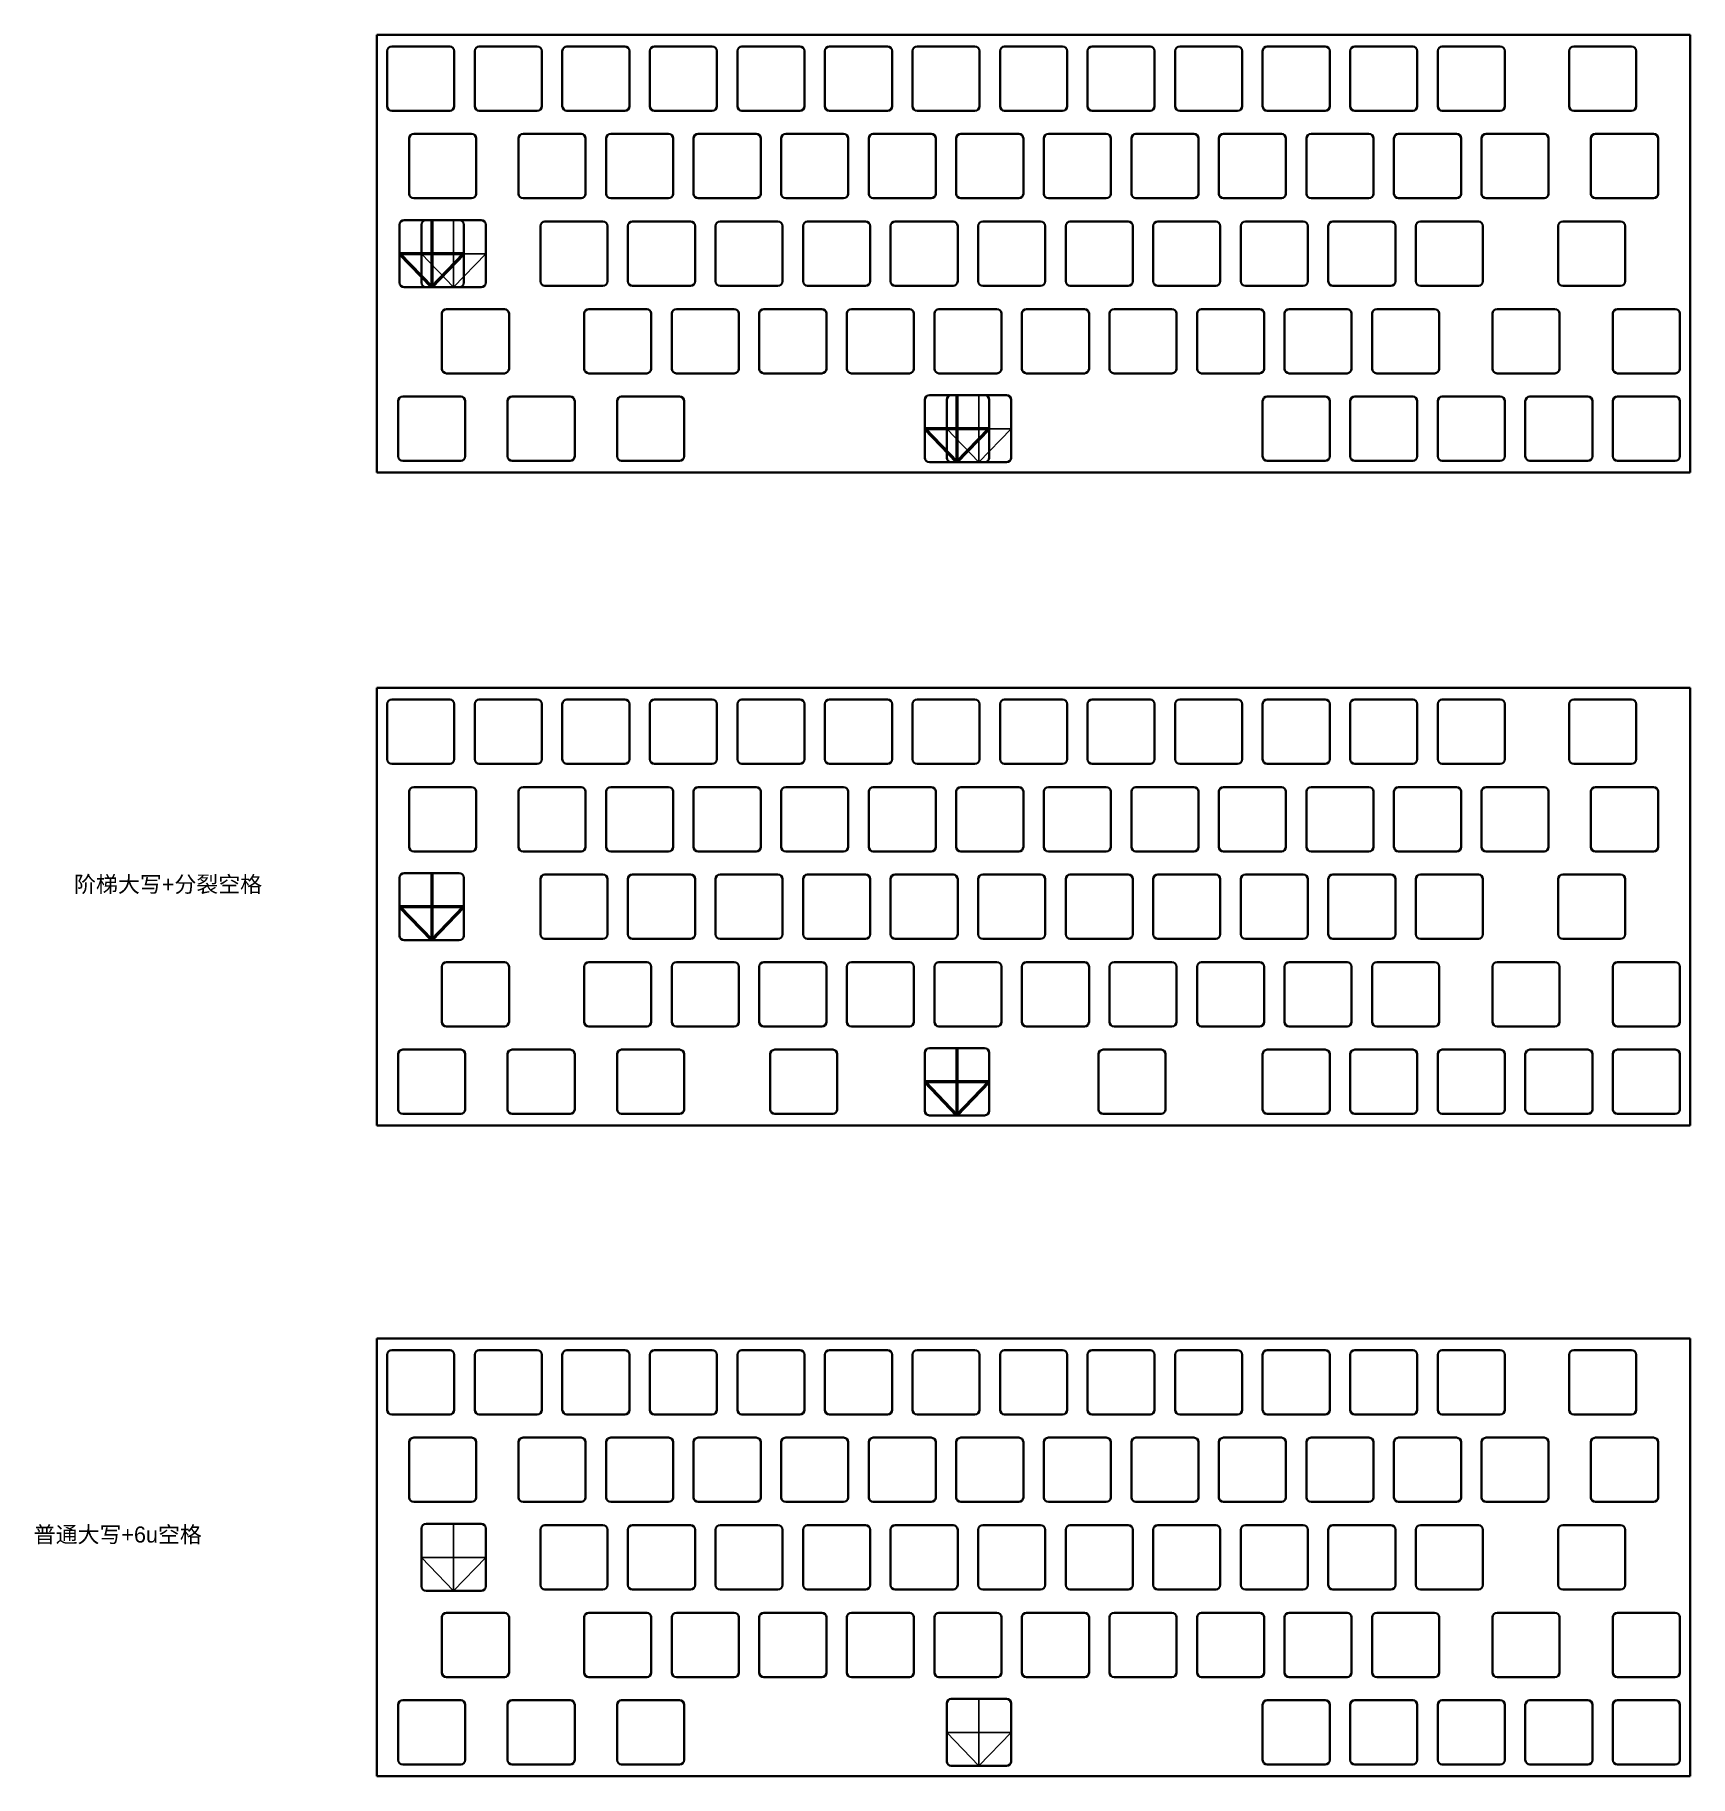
# Model space of a CAD drawing. Header units: millimetres. Extents: x -74 to 286, y -379 to 0.
import ezdxf

# ---------------------------------------------------------------- set-up
doc = ezdxf.new("R2010")
doc.units = ezdxf.units.MM
doc.layers.add('图框', color=7, linetype='Continuous')

msp = doc.modelspace()

# ---------------------------------------------------------------- texts
at = {"layer": '图框', "char_height": 3.5, "attachment_point": 1}
for s, insert, width in [('{\\fTianGong ISO|b0||i0||c0|p34;\\C7;\\H3.5;\\W1.;阶梯大写+分裂空格}', (-65.92, -183.11), 52.5875), ('{\\fTianGong ISO|b0||i0||c0|p34;\\C7;\\H3.5;\\W1.;普通大写+6u空格}', (-74.7, -324.62), 44.3625)]:
    msp.add_mtext(s, dxfattribs=dict(at, insert=insert, width=width))

# ---------------------------------------------------------------- linework, layer by layer
at = {"color": 3, "linetype": 'Continuous', "lineweight": 35}
for p, q in [((0, 0), (285.75, 0)), ((0, -95.25), (0, 0)), ((285.75, -95.25), (285.75, 0)), ((2.22, -3.52), (2.22, -15.53)), ((3.22, -2.52), (15.82, -2.52)), ((16.82, -3.52), (16.82, -15.53)), ((21.27, -3.52), (21.27, -15.53)), ((22.27, -2.52), (34.88, -2.52)), ((35.88, -3.52), (35.88, -15.53)), ((40.33, -3.52), (40.33, -15.53)), ((41.33, -2.52), (53.92, -2.52)), ((54.92, -3.52), (54.92, -15.53)), ((59.38, -3.52), (59.38, -15.53)), ((60.38, -2.52), (72.97, -2.52)), ((73.97, -3.52), (73.97, -15.53)), ((78.42, -3.52), (78.42, -15.53)), ((79.42, -2.52), (92.02, -2.52)), ((93.02, -3.52), (93.02, -15.53)), ((97.47, -3.52), (97.47, -15.53)), ((98.47, -2.52), (111.08, -2.52)), ((112.08, -3.52), (112.08, -15.53)), ((116.53, -3.52), (116.53, -15.53)), ((117.53, -2.52), (130.12, -2.52)), ((131.12, -3.52), (131.12, -15.53)), ((135.57, -3.52), (135.57, -15.53)), ((136.57, -2.52), (149.18, -2.52)), ((150.18, -3.52), (150.18, -15.53)), ((154.62, -3.52), (154.62, -15.53)), ((155.62, -2.52), (168.22, -2.52)), ((169.22, -3.52), (169.22, -15.53)), ((173.68, -3.52), (173.68, -15.53)), ((174.68, -2.52), (187.28, -2.52)), ((188.28, -3.52), (188.28, -15.53)), ((192.72, -3.52), (192.72, -15.53)), ((193.72, -2.52), (206.32, -2.52)), ((207.32, -3.52), (207.32, -15.53)), ((211.78, -3.52), (211.78, -15.53)), ((212.78, -2.52), (225.38, -2.52)), ((226.38, -3.52), (226.38, -15.53)), ((230.82, -3.52), (230.82, -15.53)), ((231.82, -2.52), (244.43, -2.52)), ((245.43, -3.52), (245.43, -15.53)), ((259.4, -3.52), (259.4, -15.53)), ((260.4, -2.52), (273, -2.52)), ((274, -3.52), (274, -15.53)), ((3.22, -16.52), (15.82, -16.52)), ((22.27, -16.52), (34.88, -16.52)), ((41.33, -16.52), (53.92, -16.52)), ((60.38, -16.52), (72.97, -16.52)), ((79.42, -16.52), (92.02, -16.52)), ((98.47, -16.52), (111.08, -16.52)), ((117.53, -16.52), (130.12, -16.52)), ((136.57, -16.52), (149.18, -16.52)), ((155.62, -16.52), (168.22, -16.52)), ((174.68, -16.52), (187.28, -16.52)), ((193.72, -16.52), (206.32, -16.52)), ((212.78, -16.52), (225.38, -16.52)), ((231.82, -16.52), (244.43, -16.52)), ((260.4, -16.52), (273, -16.52)), ((6.99, -22.57), (6.99, -34.58)), ((7.99, -21.57), (20.59, -21.57)), ((21.59, -22.57), (21.59, -34.58)), ((30.8, -22.57), (30.8, -34.58)), ((31.8, -21.57), (44.4, -21.57)), ((45.4, -22.57), (45.4, -34.58)), ((49.85, -22.57), (49.85, -34.58)), ((50.85, -21.57), (63.45, -21.57)), ((64.45, -22.57), (64.45, -34.58)), ((68.9, -22.57), (68.9, -34.58)), ((69.9, -21.57), (82.5, -21.57)), ((83.5, -22.57), (83.5, -34.58)), ((87.95, -22.57), (87.95, -34.58)), ((88.95, -21.57), (101.55, -21.57)), ((102.55, -22.57), (102.55, -34.58)), ((107, -22.57), (107, -34.58)), ((108, -21.57), (120.6, -21.57)), ((121.6, -22.57), (121.6, -34.58)), ((126.05, -22.57), (126.05, -34.58)), ((127.05, -21.57), (139.65, -21.57)), ((140.65, -22.57), (140.65, -34.58)), ((145.1, -22.57), (145.1, -34.58)), ((146.1, -21.57), (158.7, -21.57)), ((159.7, -22.57), (159.7, -34.58)), ((164.15, -22.57), (164.15, -34.58)), ((165.15, -21.57), (177.75, -21.57)), ((178.75, -22.57), (178.75, -34.58)), ((183.2, -22.57), (183.2, -34.58)), ((184.2, -21.57), (196.8, -21.57)), ((197.8, -22.57), (197.8, -34.58)), ((202.25, -22.57), (202.25, -34.58)), ((203.25, -21.57), (215.85, -21.57)), ((216.85, -22.57), (216.85, -34.58)), ((221.3, -22.57), (221.3, -34.58)), ((222.3, -21.57), (234.9, -21.57)), ((235.9, -22.57), (235.9, -34.58)), ((240.35, -22.57), (240.35, -34.58)), ((241.35, -21.57), (253.95, -21.57)), ((254.95, -22.57), (254.95, -34.58)), ((264.16, -22.57), (264.16, -34.58)), ((265.16, -21.57), (277.76, -21.57)), ((278.76, -22.57), (278.76, -34.58)), ((7.99, -35.58), (20.59, -35.58)), ((31.8, -35.58), (44.4, -35.58)), ((50.85, -35.58), (63.45, -35.58)), ((69.9, -35.58), (82.5, -35.58)), ((88.95, -35.58), (101.55, -35.58)), ((108, -35.58), (120.6, -35.58)), ((127.05, -35.58), (139.65, -35.58)), ((146.1, -35.58), (158.7, -35.58)), ((165.15, -35.58), (177.75, -35.58)), ((184.2, -35.58), (196.8, -35.58)), ((203.25, -35.58), (215.85, -35.58)), ((222.3, -35.58), (234.9, -35.58)), ((241.35, -35.58), (253.95, -35.58)), ((265.16, -35.58), (277.76, -35.58)), ((35.56, -41.62), (35.56, -53.62)), ((36.56, -40.62), (49.16, -40.62)), ((50.16, -41.62), (50.16, -53.62)), ((54.61, -41.62), (54.61, -53.62)), ((55.61, -40.62), (68.21, -40.62)), ((69.21, -41.62), (69.21, -53.62)), ((73.66, -41.62), (73.66, -53.62)), ((74.66, -40.62), (87.26, -40.62)), ((88.26, -41.62), (88.26, -53.62)), ((92.71, -41.62), (92.71, -53.62)), ((93.71, -40.62), (106.31, -40.62)), ((107.31, -41.62), (107.31, -53.62)), ((111.76, -41.62), (111.76, -53.62)), ((112.76, -40.62), (125.36, -40.62)), ((126.36, -41.62), (126.36, -53.62)), ((130.81, -41.62), (130.81, -53.62)), ((131.81, -40.62), (144.41, -40.62)), ((145.41, -41.62), (145.41, -53.62)), ((149.86, -41.62), (149.86, -53.62)), ((150.86, -40.62), (163.46, -40.62)), ((164.46, -41.62), (164.46, -53.62)), ((168.91, -41.62), (168.91, -53.62)), ((169.91, -40.62), (182.51, -40.62)), ((183.51, -41.62), (183.51, -53.62)), ((187.96, -41.62), (187.96, -53.62)), ((188.96, -40.62), (201.56, -40.62)), ((202.56, -41.62), (202.56, -53.62)), ((207.01, -41.62), (207.01, -53.62)), ((208.01, -40.62), (220.61, -40.62)), ((221.61, -41.62), (221.61, -53.62)), ((226.06, -41.62), (226.06, -53.62)), ((227.06, -40.62), (239.66, -40.62)), ((240.66, -41.62), (240.66, -53.62)), ((257.02, -41.62), (257.02, -53.62)), ((258.02, -40.62), (270.62, -40.62)), ((271.62, -41.62), (271.62, -53.62)), ((36.56, -54.62), (49.16, -54.62)), ((55.61, -54.62), (68.21, -54.62)), ((74.66, -54.62), (87.26, -54.62)), ((93.71, -54.62), (106.31, -54.62)), ((112.76, -54.62), (125.36, -54.62)), ((131.81, -54.62), (144.41, -54.62)), ((150.86, -54.62), (163.46, -54.62)), ((169.91, -54.62), (182.51, -54.62)), ((188.96, -54.62), (201.56, -54.62)), ((208.01, -54.62), (220.61, -54.62)), ((227.06, -54.62), (239.66, -54.62)), ((258.02, -54.62), (270.62, -54.62)), ((15.13, -59.67), (27.73, -59.67)), ((46.09, -59.67), (58.69, -59.67)), ((65.14, -59.67), (77.74, -59.67)), ((84.19, -59.67), (96.79, -59.67)), ((103.24, -59.67), (115.84, -59.67)), ((122.29, -59.67), (134.89, -59.67)), ((141.34, -59.67), (153.94, -59.67)), ((160.39, -59.67), (172.99, -59.67)), ((179.44, -59.67), (192.04, -59.67)), ((198.49, -59.67), (211.09, -59.67)), ((217.54, -59.67), (230.14, -59.67)), ((243.73, -59.67), (256.33, -59.67)), ((269.93, -59.67), (282.52, -59.67)), ((14.13, -60.67), (14.13, -72.67)), ((28.73, -60.67), (28.73, -72.67)), ((45.09, -60.67), (45.09, -72.67)), ((59.69, -60.67), (59.69, -72.67)), ((64.14, -60.67), (64.14, -72.67)), ((78.74, -60.67), (78.74, -72.67)), ((83.19, -60.67), (83.19, -72.67)), ((97.79, -60.67), (97.79, -72.67)), ((102.24, -60.67), (102.24, -72.67)), ((116.84, -60.67), (116.84, -72.67)), ((121.29, -60.67), (121.29, -72.67)), ((135.89, -60.67), (135.89, -72.67)), ((140.34, -60.67), (140.34, -72.67)), ((154.94, -60.67), (154.94, -72.67)), ((159.39, -60.67), (159.39, -72.67)), ((173.99, -60.67), (173.99, -72.67)), ((178.44, -60.67), (178.44, -72.67)), ((193.04, -60.67), (193.04, -72.67)), ((197.49, -60.67), (197.49, -72.67)), ((212.09, -60.67), (212.09, -72.67)), ((216.54, -60.67), (216.54, -72.67)), ((231.14, -60.67), (231.14, -72.67)), ((242.73, -60.67), (242.73, -72.67)), ((257.33, -60.67), (257.33, -72.67)), ((268.93, -60.67), (268.93, -72.67)), ((283.52, -60.67), (283.52, -72.67)), ((15.13, -73.68), (27.73, -73.68)), ((46.09, -73.68), (58.69, -73.68)), ((65.14, -73.68), (77.74, -73.68)), ((84.19, -73.68), (96.79, -73.68)), ((103.24, -73.68), (115.84, -73.68)), ((122.29, -73.68), (134.89, -73.68)), ((141.34, -73.68), (153.94, -73.68)), ((160.39, -73.68), (172.99, -73.68)), ((179.44, -73.68), (192.04, -73.68)), ((198.49, -73.68), (211.09, -73.68)), ((217.54, -73.68), (230.14, -73.68)), ((243.73, -73.68), (256.33, -73.68)), ((269.93, -73.68), (282.52, -73.68)), ((5.61, -78.72), (18.21, -78.72)), ((29.42, -78.72), (42.02, -78.72)), ((53.23, -78.72), (65.83, -78.72)), ((193.72, -78.72), (206.32, -78.72)), ((212.78, -78.72), (225.38, -78.72)), ((231.82, -78.72), (244.43, -78.72)), ((250.88, -78.72), (263.48, -78.72)), ((269.93, -78.72), (282.52, -78.72)), ((4.61, -79.72), (4.61, -91.73)), ((19.21, -79.72), (19.21, -91.73)), ((28.42, -79.72), (28.42, -91.73)), ((43.02, -79.72), (43.02, -91.73)), ((52.23, -79.72), (52.23, -91.73)), ((66.83, -79.72), (66.83, -91.73)), ((192.72, -79.72), (192.72, -91.73)), ((207.32, -79.72), (207.32, -91.73)), ((211.78, -79.72), (211.78, -91.73)), ((226.38, -79.72), (226.38, -91.73)), ((230.82, -79.72), (230.82, -91.73)), ((245.43, -79.72), (245.43, -91.73)), ((249.88, -79.72), (249.88, -91.73)), ((264.48, -79.72), (264.48, -91.73)), ((268.93, -79.72), (268.93, -91.73)), ((283.52, -79.72), (283.52, -91.73)), ((5.61, -92.73), (18.21, -92.73)), ((29.42, -92.73), (42.02, -92.73)), ((53.23, -92.73), (65.83, -92.73)), ((193.72, -92.73), (206.32, -92.73)), ((212.78, -92.73), (225.38, -92.73)), ((231.82, -92.73), (244.43, -92.73)), ((250.88, -92.73), (263.48, -92.73)), ((269.93, -92.73), (282.52, -92.73)), ((0, -95.25), (285.75, -95.25))]:
    msp.add_line(p, q, dxfattribs=at)
at = {"color": 1, "linetype": 'Continuous', "lineweight": 35}
for p, q in [((4.91, -41.33), (4.91, -53.92)), ((17.91, -40.33), (5.91, -40.33)), ((18.91, -41.33), (18.91, -53.92)), ((17.91, -54.93), (5.91, -54.93)), ((119.21, -79.43), (119.21, -92.03)), ((132.21, -78.43), (120.21, -78.43)), ((133.21, -79.43), (133.21, -92.03)), ((132.21, -93.03), (120.21, -93.03)), ((0, -142.13), (285.75, -142.13)), ((0, -237.38), (0, -142.13)), ((285.75, -237.38), (285.75, -142.13)), ((2.22, -145.65), (2.22, -157.65)), ((3.22, -144.65), (15.82, -144.65)), ((16.82, -145.65), (16.82, -157.65)), ((21.27, -145.65), (21.27, -157.65)), ((22.27, -144.65), (34.88, -144.65)), ((35.88, -145.65), (35.88, -157.65)), ((40.33, -145.65), (40.33, -157.65)), ((41.33, -144.65), (53.92, -144.65)), ((54.92, -145.65), (54.92, -157.65)), ((59.38, -145.65), (59.38, -157.65)), ((60.38, -144.65), (72.97, -144.65)), ((73.97, -145.65), (73.97, -157.65)), ((78.42, -145.65), (78.42, -157.65)), ((79.42, -144.65), (92.02, -144.65)), ((93.02, -145.65), (93.02, -157.65)), ((97.47, -145.65), (97.47, -157.65)), ((98.47, -144.65), (111.08, -144.65)), ((112.08, -145.65), (112.08, -157.65)), ((116.53, -145.65), (116.53, -157.65)), ((117.53, -144.65), (130.12, -144.65)), ((131.12, -145.65), (131.12, -157.65)), ((135.57, -145.65), (135.57, -157.65)), ((136.57, -144.65), (149.18, -144.65)), ((150.18, -145.65), (150.18, -157.65)), ((154.62, -145.65), (154.62, -157.65)), ((155.62, -144.65), (168.22, -144.65)), ((169.22, -145.65), (169.22, -157.65)), ((173.68, -145.65), (173.68, -157.65)), ((174.68, -144.65), (187.28, -144.65)), ((188.28, -145.65), (188.28, -157.65)), ((192.72, -145.65), (192.72, -157.65)), ((193.72, -144.65), (206.32, -144.65)), ((207.32, -145.65), (207.32, -157.65)), ((211.78, -145.65), (211.78, -157.65)), ((212.78, -144.65), (225.38, -144.65)), ((226.38, -145.65), (226.38, -157.65)), ((230.82, -145.65), (230.82, -157.65)), ((231.82, -144.65), (244.43, -144.65)), ((245.43, -145.65), (245.43, -157.65)), ((259.4, -145.65), (259.4, -157.65)), ((260.4, -144.65), (273, -144.65)), ((274, -145.65), (274, -157.65)), ((3.22, -158.65), (15.82, -158.65)), ((22.27, -158.65), (34.88, -158.65)), ((41.33, -158.65), (53.92, -158.65)), ((60.38, -158.65), (72.97, -158.65)), ((79.42, -158.65), (92.02, -158.65)), ((98.47, -158.65), (111.08, -158.65)), ((117.53, -158.65), (130.12, -158.65)), ((136.57, -158.65), (149.18, -158.65)), ((155.62, -158.65), (168.22, -158.65)), ((174.68, -158.65), (187.28, -158.65)), ((193.72, -158.65), (206.32, -158.65)), ((212.78, -158.65), (225.38, -158.65)), ((231.82, -158.65), (244.43, -158.65)), ((260.4, -158.65), (273, -158.65)), ((6.99, -164.7), (6.99, -176.7)), ((7.99, -163.7), (20.59, -163.7)), ((21.59, -164.7), (21.59, -176.7)), ((30.8, -164.7), (30.8, -176.7)), ((31.8, -163.7), (44.4, -163.7)), ((45.4, -164.7), (45.4, -176.7)), ((49.85, -164.7), (49.85, -176.7)), ((50.85, -163.7), (63.45, -163.7)), ((64.45, -164.7), (64.45, -176.7)), ((68.9, -164.7), (68.9, -176.7)), ((69.9, -163.7), (82.5, -163.7)), ((83.5, -164.7), (83.5, -176.7)), ((87.95, -164.7), (87.95, -176.7)), ((88.95, -163.7), (101.55, -163.7)), ((102.55, -164.7), (102.55, -176.7)), ((107, -164.7), (107, -176.7)), ((108, -163.7), (120.6, -163.7)), ((121.6, -164.7), (121.6, -176.7)), ((126.05, -164.7), (126.05, -176.7)), ((127.05, -163.7), (139.65, -163.7)), ((140.65, -164.7), (140.65, -176.7)), ((145.1, -164.7), (145.1, -176.7)), ((146.1, -163.7), (158.7, -163.7)), ((159.7, -164.7), (159.7, -176.7)), ((164.15, -164.7), (164.15, -176.7)), ((165.15, -163.7), (177.75, -163.7)), ((178.75, -164.7), (178.75, -176.7)), ((183.2, -164.7), (183.2, -176.7)), ((184.2, -163.7), (196.8, -163.7)), ((197.8, -164.7), (197.8, -176.7)), ((202.25, -164.7), (202.25, -176.7)), ((203.25, -163.7), (215.85, -163.7)), ((216.85, -164.7), (216.85, -176.7)), ((221.3, -164.7), (221.3, -176.7)), ((222.3, -163.7), (234.9, -163.7)), ((235.9, -164.7), (235.9, -176.7)), ((240.35, -164.7), (240.35, -176.7)), ((241.35, -163.7), (253.95, -163.7)), ((254.95, -164.7), (254.95, -176.7)), ((264.16, -164.7), (264.16, -176.7)), ((265.16, -163.7), (277.76, -163.7)), ((278.76, -164.7), (278.76, -176.7)), ((7.99, -177.7), (20.59, -177.7)), ((31.8, -177.7), (44.4, -177.7)), ((50.85, -177.7), (63.45, -177.7)), ((69.9, -177.7), (82.5, -177.7)), ((88.95, -177.7), (101.55, -177.7)), ((108, -177.7), (120.6, -177.7)), ((127.05, -177.7), (139.65, -177.7)), ((146.1, -177.7), (158.7, -177.7)), ((165.15, -177.7), (177.75, -177.7)), ((184.2, -177.7), (196.8, -177.7)), ((203.25, -177.7), (215.85, -177.7)), ((222.3, -177.7), (234.9, -177.7)), ((241.35, -177.7), (253.95, -177.7)), ((265.16, -177.7), (277.76, -177.7)), ((4.91, -183.45), (4.91, -196.05)), ((17.91, -182.45), (5.91, -182.45)), ((18.91, -183.45), (18.91, -196.05)), ((35.56, -183.75), (35.56, -195.75)), ((36.56, -182.75), (49.16, -182.75)), ((50.16, -183.75), (50.16, -195.75)), ((54.61, -183.75), (54.61, -195.75)), ((55.61, -182.75), (68.21, -182.75)), ((69.21, -183.75), (69.21, -195.75)), ((73.66, -183.75), (73.66, -195.75)), ((74.66, -182.75), (87.26, -182.75)), ((88.26, -183.75), (88.26, -195.75)), ((92.71, -183.75), (92.71, -195.75)), ((93.71, -182.75), (106.31, -182.75)), ((107.31, -183.75), (107.31, -195.75)), ((111.76, -183.75), (111.76, -195.75)), ((112.76, -182.75), (125.36, -182.75)), ((126.36, -183.75), (126.36, -195.75)), ((130.81, -183.75), (130.81, -195.75)), ((131.81, -182.75), (144.41, -182.75)), ((145.41, -183.75), (145.41, -195.75)), ((149.86, -183.75), (149.86, -195.75)), ((150.86, -182.75), (163.46, -182.75)), ((164.46, -183.75), (164.46, -195.75)), ((168.91, -183.75), (168.91, -195.75)), ((169.91, -182.75), (182.51, -182.75)), ((183.51, -183.75), (183.51, -195.75)), ((187.96, -183.75), (187.96, -195.75)), ((188.96, -182.75), (201.56, -182.75)), ((202.56, -183.75), (202.56, -195.75)), ((207.01, -183.75), (207.01, -195.75)), ((208.01, -182.75), (220.61, -182.75)), ((221.61, -183.75), (221.61, -195.75)), ((226.06, -183.75), (226.06, -195.75)), ((227.06, -182.75), (239.66, -182.75)), ((240.66, -183.75), (240.66, -195.75)), ((257.02, -183.75), (257.02, -195.75)), ((258.02, -182.75), (270.62, -182.75)), ((271.62, -183.75), (271.62, -195.75)), ((17.91, -197.05), (5.91, -197.05)), ((36.56, -196.75), (49.16, -196.75)), ((55.61, -196.75), (68.21, -196.75)), ((74.66, -196.75), (87.26, -196.75)), ((93.71, -196.75), (106.31, -196.75)), ((112.76, -196.75), (125.36, -196.75)), ((131.81, -196.75), (144.41, -196.75)), ((150.86, -196.75), (163.46, -196.75)), ((169.91, -196.75), (182.51, -196.75)), ((188.96, -196.75), (201.56, -196.75)), ((208.01, -196.75), (220.61, -196.75)), ((227.06, -196.75), (239.66, -196.75)), ((258.02, -196.75), (270.62, -196.75)), ((14.13, -202.8), (14.13, -214.8)), ((15.13, -201.8), (27.73, -201.8)), ((28.73, -202.8), (28.73, -214.8)), ((45.09, -202.8), (45.09, -214.8)), ((46.09, -201.8), (58.69, -201.8)), ((59.69, -202.8), (59.69, -214.8)), ((64.14, -202.8), (64.14, -214.8)), ((65.14, -201.8), (77.74, -201.8)), ((78.74, -202.8), (78.74, -214.8)), ((83.19, -202.8), (83.19, -214.8)), ((84.19, -201.8), (96.79, -201.8)), ((97.79, -202.8), (97.79, -214.8)), ((102.24, -202.8), (102.24, -214.8)), ((103.24, -201.8), (115.84, -201.8)), ((116.84, -202.8), (116.84, -214.8)), ((121.29, -202.8), (121.29, -214.8)), ((122.29, -201.8), (134.89, -201.8)), ((135.89, -202.8), (135.89, -214.8)), ((140.34, -202.8), (140.34, -214.8)), ((141.34, -201.8), (153.94, -201.8)), ((154.94, -202.8), (154.94, -214.8)), ((159.39, -202.8), (159.39, -214.8)), ((160.39, -201.8), (172.99, -201.8)), ((173.99, -202.8), (173.99, -214.8)), ((178.44, -202.8), (178.44, -214.8)), ((179.44, -201.8), (192.04, -201.8)), ((193.04, -202.8), (193.04, -214.8)), ((197.49, -202.8), (197.49, -214.8)), ((198.49, -201.8), (211.09, -201.8)), ((212.09, -202.8), (212.09, -214.8)), ((216.54, -202.8), (216.54, -214.8)), ((217.54, -201.8), (230.14, -201.8)), ((231.14, -202.8), (231.14, -214.8)), ((242.73, -202.8), (242.73, -214.8)), ((243.73, -201.8), (256.33, -201.8)), ((257.33, -202.8), (257.33, -214.8)), ((268.93, -202.8), (268.93, -214.8)), ((269.93, -201.8), (282.52, -201.8)), ((283.52, -202.8), (283.52, -214.8)), ((15.13, -215.8), (27.73, -215.8)), ((46.09, -215.8), (58.69, -215.8)), ((65.14, -215.8), (77.74, -215.8)), ((84.19, -215.8), (96.79, -215.8)), ((103.24, -215.8), (115.84, -215.8)), ((122.29, -215.8), (134.89, -215.8)), ((141.34, -215.8), (153.94, -215.8)), ((160.39, -215.8), (172.99, -215.8)), ((179.44, -215.8), (192.04, -215.8)), ((198.49, -215.8), (211.09, -215.8)), ((217.54, -215.8), (230.14, -215.8)), ((243.73, -215.8), (256.33, -215.8)), ((269.93, -215.8), (282.52, -215.8)), ((4.61, -221.85), (4.61, -233.85)), ((5.61, -220.85), (18.21, -220.85)), ((19.21, -221.85), (19.21, -233.85)), ((28.42, -221.85), (28.42, -233.85)), ((29.42, -220.85), (42.02, -220.85)), ((43.02, -221.85), (43.02, -233.85)), ((52.23, -221.85), (52.23, -233.85)), ((53.23, -220.85), (65.83, -220.85)), ((66.83, -221.85), (66.83, -233.85)), ((85.57, -221.85), (85.57, -233.85)), ((86.57, -220.85), (99.17, -220.85)), ((100.17, -221.85), (100.17, -233.85)), ((119.21, -221.55), (119.21, -234.15)), ((132.21, -220.55), (120.21, -220.55)), ((133.21, -221.55), (133.21, -234.15)), ((157.01, -221.85), (157.01, -233.85)), ((158.01, -220.85), (170.61, -220.85)), ((171.61, -221.85), (171.61, -233.85)), ((192.72, -221.85), (192.72, -233.85)), ((193.72, -220.85), (206.32, -220.85)), ((207.32, -221.85), (207.32, -233.85)), ((211.78, -221.85), (211.78, -233.85)), ((212.78, -220.85), (225.38, -220.85)), ((226.38, -221.85), (226.38, -233.85)), ((230.82, -221.85), (230.82, -233.85)), ((231.82, -220.85), (244.43, -220.85)), ((245.43, -221.85), (245.43, -233.85)), ((249.88, -221.85), (249.88, -233.85)), ((250.88, -220.85), (263.48, -220.85)), ((264.48, -221.85), (264.48, -233.85)), ((268.93, -221.85), (268.93, -233.85)), ((269.93, -220.85), (282.52, -220.85)), ((283.52, -221.85), (283.52, -233.85)), ((5.61, -234.85), (18.21, -234.85)), ((29.42, -234.85), (42.02, -234.85)), ((53.23, -234.85), (65.83, -234.85)), ((86.57, -234.85), (99.17, -234.85)), ((158.01, -234.85), (170.61, -234.85)), ((193.72, -234.85), (206.32, -234.85)), ((212.78, -234.85), (225.38, -234.85)), ((231.82, -234.85), (244.43, -234.85)), ((250.88, -234.85), (263.48, -234.85)), ((269.93, -234.85), (282.52, -234.85)), ((0, -237.38), (285.75, -237.38)), ((132.21, -235.15), (120.21, -235.15))]:
    msp.add_line(p, q, dxfattribs=at)
at = {"color": 2, "linetype": 'Continuous', "lineweight": 35}
for p, q in [((9.67, -41.33), (9.67, -53.92)), ((22.67, -40.33), (10.67, -40.33)), ((23.67, -41.33), (23.67, -53.92)), ((22.67, -54.93), (10.67, -54.93)), ((123.97, -79.43), (123.97, -92.03)), ((136.97, -78.43), (124.97, -78.43)), ((137.97, -79.43), (137.97, -92.03)), ((136.97, -93.03), (124.97, -93.03)), ((0, -283.71), (285.75, -283.71)), ((0, -378.96), (0, -283.71)), ((285.75, -378.96), (285.75, -283.71)), ((2.22, -287.24), (2.22, -299.24)), ((3.22, -286.24), (15.82, -286.24)), ((16.82, -287.24), (16.82, -299.24)), ((21.27, -287.24), (21.27, -299.24)), ((22.27, -286.24), (34.88, -286.24)), ((35.88, -287.24), (35.88, -299.24)), ((40.33, -287.24), (40.33, -299.24)), ((41.33, -286.24), (53.92, -286.24)), ((54.92, -287.24), (54.92, -299.24)), ((59.38, -287.24), (59.38, -299.24)), ((60.38, -286.24), (72.97, -286.24)), ((73.97, -287.24), (73.97, -299.24)), ((78.42, -287.24), (78.42, -299.24)), ((79.42, -286.24), (92.02, -286.24)), ((93.02, -287.24), (93.02, -299.24)), ((97.47, -287.24), (97.47, -299.24)), ((98.47, -286.24), (111.08, -286.24)), ((112.08, -287.24), (112.08, -299.24)), ((116.53, -287.24), (116.53, -299.24)), ((117.53, -286.24), (130.12, -286.24)), ((131.12, -287.24), (131.12, -299.24)), ((135.57, -287.24), (135.57, -299.24)), ((136.57, -286.24), (149.18, -286.24)), ((150.18, -287.24), (150.18, -299.24)), ((154.62, -287.24), (154.62, -299.24)), ((155.62, -286.24), (168.22, -286.24)), ((169.22, -287.24), (169.22, -299.24)), ((173.68, -287.24), (173.68, -299.24)), ((174.68, -286.24), (187.28, -286.24)), ((188.28, -287.24), (188.28, -299.24)), ((192.72, -287.24), (192.72, -299.24)), ((193.72, -286.24), (206.32, -286.24)), ((207.32, -287.24), (207.32, -299.24)), ((211.78, -287.24), (211.78, -299.24)), ((212.78, -286.24), (225.38, -286.24)), ((226.38, -287.24), (226.38, -299.24)), ((230.82, -287.24), (230.82, -299.24)), ((231.82, -286.24), (244.43, -286.24)), ((245.43, -287.24), (245.43, -299.24)), ((259.4, -287.24), (259.4, -299.24)), ((260.4, -286.24), (273, -286.24)), ((274, -287.24), (274, -299.24)), ((3.22, -300.24), (15.82, -300.24)), ((22.27, -300.24), (34.88, -300.24)), ((41.33, -300.24), (53.92, -300.24)), ((60.38, -300.24), (72.97, -300.24)), ((79.42, -300.24), (92.02, -300.24)), ((98.47, -300.24), (111.08, -300.24)), ((117.53, -300.24), (130.12, -300.24)), ((136.57, -300.24), (149.18, -300.24)), ((155.62, -300.24), (168.22, -300.24)), ((174.68, -300.24), (187.28, -300.24)), ((193.72, -300.24), (206.32, -300.24)), ((212.78, -300.24), (225.38, -300.24)), ((231.82, -300.24), (244.43, -300.24)), ((260.4, -300.24), (273, -300.24)), ((6.99, -306.29), (6.99, -318.29)), ((7.99, -305.29), (20.59, -305.29)), ((21.59, -306.29), (21.59, -318.29)), ((30.8, -306.29), (30.8, -318.29)), ((31.8, -305.29), (44.4, -305.29)), ((45.4, -306.29), (45.4, -318.29)), ((49.85, -306.29), (49.85, -318.29)), ((50.85, -305.29), (63.45, -305.29)), ((64.45, -306.29), (64.45, -318.29)), ((68.9, -306.29), (68.9, -318.29)), ((69.9, -305.29), (82.5, -305.29)), ((83.5, -306.29), (83.5, -318.29)), ((87.95, -306.29), (87.95, -318.29)), ((88.95, -305.29), (101.55, -305.29)), ((102.55, -306.29), (102.55, -318.29)), ((107, -306.29), (107, -318.29)), ((108, -305.29), (120.6, -305.29)), ((121.6, -306.29), (121.6, -318.29)), ((126.05, -306.29), (126.05, -318.29)), ((127.05, -305.29), (139.65, -305.29)), ((140.65, -306.29), (140.65, -318.29)), ((145.1, -306.29), (145.1, -318.29)), ((146.1, -305.29), (158.7, -305.29)), ((159.7, -306.29), (159.7, -318.29)), ((164.15, -306.29), (164.15, -318.29)), ((165.15, -305.29), (177.75, -305.29)), ((178.75, -306.29), (178.75, -318.29)), ((183.2, -306.29), (183.2, -318.29)), ((184.2, -305.29), (196.8, -305.29)), ((197.8, -306.29), (197.8, -318.29)), ((202.25, -306.29), (202.25, -318.29)), ((203.25, -305.29), (215.85, -305.29)), ((216.85, -306.29), (216.85, -318.29)), ((221.3, -306.29), (221.3, -318.29)), ((222.3, -305.29), (234.9, -305.29)), ((235.9, -306.29), (235.9, -318.29)), ((240.35, -306.29), (240.35, -318.29)), ((241.35, -305.29), (253.95, -305.29)), ((254.95, -306.29), (254.95, -318.29)), ((264.16, -306.29), (264.16, -318.29)), ((265.16, -305.29), (277.76, -305.29)), ((278.76, -306.29), (278.76, -318.29)), ((7.99, -319.29), (20.59, -319.29)), ((31.8, -319.29), (44.4, -319.29)), ((50.85, -319.29), (63.45, -319.29)), ((69.9, -319.29), (82.5, -319.29)), ((88.95, -319.29), (101.55, -319.29)), ((108, -319.29), (120.6, -319.29)), ((127.05, -319.29), (139.65, -319.29)), ((146.1, -319.29), (158.7, -319.29)), ((165.15, -319.29), (177.75, -319.29)), ((184.2, -319.29), (196.8, -319.29)), ((203.25, -319.29), (215.85, -319.29)), ((222.3, -319.29), (234.9, -319.29)), ((241.35, -319.29), (253.95, -319.29)), ((265.16, -319.29), (277.76, -319.29)), ((9.67, -325.04), (9.67, -337.64)), ((22.67, -324.04), (10.67, -324.04)), ((23.67, -325.04), (23.67, -337.64)), ((35.56, -325.34), (35.56, -337.34)), ((36.56, -324.34), (49.16, -324.34)), ((50.16, -325.34), (50.16, -337.34)), ((54.61, -325.34), (54.61, -337.34)), ((55.61, -324.34), (68.21, -324.34)), ((69.21, -325.34), (69.21, -337.34)), ((73.66, -325.34), (73.66, -337.34)), ((74.66, -324.34), (87.26, -324.34)), ((88.26, -325.34), (88.26, -337.34)), ((92.71, -325.34), (92.71, -337.34)), ((93.71, -324.34), (106.31, -324.34)), ((107.31, -325.34), (107.31, -337.34)), ((111.76, -325.34), (111.76, -337.34)), ((112.76, -324.34), (125.36, -324.34)), ((126.36, -325.34), (126.36, -337.34)), ((130.81, -325.34), (130.81, -337.34)), ((131.81, -324.34), (144.41, -324.34)), ((145.41, -325.34), (145.41, -337.34)), ((149.86, -325.34), (149.86, -337.34)), ((150.86, -324.34), (163.46, -324.34)), ((164.46, -325.34), (164.46, -337.34)), ((168.91, -325.34), (168.91, -337.34)), ((169.91, -324.34), (182.51, -324.34)), ((183.51, -325.34), (183.51, -337.34)), ((187.96, -325.34), (187.96, -337.34)), ((188.96, -324.34), (201.56, -324.34)), ((202.56, -325.34), (202.56, -337.34)), ((207.01, -325.34), (207.01, -337.34)), ((208.01, -324.34), (220.61, -324.34)), ((221.61, -325.34), (221.61, -337.34)), ((226.06, -325.34), (226.06, -337.34)), ((227.06, -324.34), (239.66, -324.34)), ((240.66, -325.34), (240.66, -337.34)), ((257.02, -325.34), (257.02, -337.34)), ((258.02, -324.34), (270.62, -324.34)), ((271.62, -325.34), (271.62, -337.34)), ((22.67, -338.64), (10.67, -338.64)), ((36.56, -338.34), (49.16, -338.34)), ((55.61, -338.34), (68.21, -338.34)), ((74.66, -338.34), (87.26, -338.34)), ((93.71, -338.34), (106.31, -338.34)), ((112.76, -338.34), (125.36, -338.34)), ((131.81, -338.34), (144.41, -338.34)), ((150.86, -338.34), (163.46, -338.34)), ((169.91, -338.34), (182.51, -338.34)), ((188.96, -338.34), (201.56, -338.34)), ((208.01, -338.34), (220.61, -338.34)), ((227.06, -338.34), (239.66, -338.34)), ((258.02, -338.34), (270.62, -338.34)), ((14.13, -344.39), (14.13, -356.39)), ((15.13, -343.39), (27.73, -343.39)), ((28.73, -344.39), (28.73, -356.39)), ((45.09, -344.39), (45.09, -356.39)), ((46.09, -343.39), (58.69, -343.39)), ((59.69, -344.39), (59.69, -356.39)), ((64.14, -344.39), (64.14, -356.39)), ((65.14, -343.39), (77.74, -343.39)), ((78.74, -344.39), (78.74, -356.39)), ((83.19, -344.39), (83.19, -356.39)), ((84.19, -343.39), (96.79, -343.39)), ((97.79, -344.39), (97.79, -356.39)), ((102.24, -344.39), (102.24, -356.39)), ((103.24, -343.39), (115.84, -343.39)), ((116.84, -344.39), (116.84, -356.39)), ((121.29, -344.39), (121.29, -356.39)), ((122.29, -343.39), (134.89, -343.39)), ((135.89, -344.39), (135.89, -356.39)), ((140.34, -344.39), (140.34, -356.39)), ((141.34, -343.39), (153.94, -343.39)), ((154.94, -344.39), (154.94, -356.39)), ((159.39, -344.39), (159.39, -356.39)), ((160.39, -343.39), (172.99, -343.39)), ((173.99, -344.39), (173.99, -356.39)), ((178.44, -344.39), (178.44, -356.39)), ((179.44, -343.39), (192.04, -343.39)), ((193.04, -344.39), (193.04, -356.39)), ((197.49, -344.39), (197.49, -356.39)), ((198.49, -343.39), (211.09, -343.39)), ((212.09, -344.39), (212.09, -356.39)), ((216.54, -344.39), (216.54, -356.39)), ((217.54, -343.39), (230.14, -343.39)), ((231.14, -344.39), (231.14, -356.39)), ((242.73, -344.39), (242.73, -356.39)), ((243.73, -343.39), (256.33, -343.39)), ((257.33, -344.39), (257.33, -356.39)), ((268.93, -344.39), (268.93, -356.39)), ((269.93, -343.39), (282.52, -343.39)), ((283.52, -344.39), (283.52, -356.39)), ((15.13, -357.39), (27.73, -357.39)), ((46.09, -357.39), (58.69, -357.39)), ((65.14, -357.39), (77.74, -357.39)), ((84.19, -357.39), (96.79, -357.39)), ((103.24, -357.39), (115.84, -357.39)), ((122.29, -357.39), (134.89, -357.39)), ((141.34, -357.39), (153.94, -357.39)), ((160.39, -357.39), (172.99, -357.39)), ((179.44, -357.39), (192.04, -357.39)), ((198.49, -357.39), (211.09, -357.39)), ((217.54, -357.39), (230.14, -357.39)), ((243.73, -357.39), (256.33, -357.39)), ((269.93, -357.39), (282.52, -357.39)), ((4.61, -363.44), (4.61, -375.44)), ((5.61, -362.44), (18.21, -362.44)), ((19.21, -363.44), (19.21, -375.44)), ((28.42, -363.44), (28.42, -375.44)), ((29.42, -362.44), (42.02, -362.44)), ((43.02, -363.44), (43.02, -375.44)), ((52.23, -363.44), (52.23, -375.44)), ((53.23, -362.44), (65.83, -362.44)), ((66.83, -363.44), (66.83, -375.44)), ((123.97, -363.14), (123.97, -375.74)), ((136.97, -362.14), (124.97, -362.14)), ((137.97, -363.14), (137.97, -375.74)), ((192.72, -363.44), (192.72, -375.44)), ((193.72, -362.44), (206.32, -362.44)), ((207.32, -363.44), (207.32, -375.44)), ((211.78, -363.44), (211.78, -375.44)), ((212.78, -362.44), (225.38, -362.44)), ((226.38, -363.44), (226.38, -375.44)), ((230.82, -363.44), (230.82, -375.44)), ((231.82, -362.44), (244.43, -362.44)), ((245.43, -363.44), (245.43, -375.44)), ((249.88, -363.44), (249.88, -375.44)), ((250.88, -362.44), (263.48, -362.44)), ((264.48, -363.44), (264.48, -375.44)), ((268.93, -363.44), (268.93, -375.44)), ((269.93, -362.44), (282.52, -362.44)), ((283.52, -363.44), (283.52, -375.44)), ((0, -378.96), (285.75, -378.96)), ((5.61, -376.44), (18.21, -376.44)), ((29.42, -376.44), (42.02, -376.44)), ((53.23, -376.44), (65.83, -376.44)), ((136.97, -376.74), (124.97, -376.74)), ((193.72, -376.44), (206.32, -376.44)), ((212.78, -376.44), (225.38, -376.44)), ((231.82, -376.44), (244.43, -376.44)), ((250.88, -376.44), (263.48, -376.44)), ((269.93, -376.44), (282.52, -376.44))]:
    msp.add_line(p, q, dxfattribs=at)
at = {"color": 3, "linetype": 'Continuous', "lineweight": 35}
for centre, start, end in [((3.22, -3.52), 90, 180), ((15.82, -3.52), 0, 90), ((22.27, -3.52), 90, 180), ((34.88, -3.52), 0, 90), ((41.33, -3.52), 90, 180), ((53.92, -3.52), 0, 90), ((60.38, -3.52), 90, 180), ((72.97, -3.52), 0, 90), ((79.42, -3.52), 90, 180), ((92.02, -3.52), 0, 90), ((98.47, -3.52), 90, 180), ((111.08, -3.52), 0, 90), ((117.53, -3.52), 90, 180), ((130.12, -3.52), 0, 90), ((136.57, -3.52), 90, 180), ((149.18, -3.52), 0, 90), ((155.62, -3.52), 90, 180), ((168.22, -3.52), 0, 90), ((174.68, -3.52), 90, 180), ((187.28, -3.52), 0, 90), ((193.72, -3.52), 90, 180), ((206.32, -3.52), 0, 90), ((212.78, -3.52), 90, 180), ((225.38, -3.52), 0, 90), ((231.82, -3.52), 90, 180), ((244.43, -3.52), 0, 90), ((260.4, -3.52), 90, 180), ((273, -3.52), 0, 90), ((3.22, -15.53), 180, 270), ((15.82, -15.53), 270, 360), ((22.27, -15.53), 180, 270), ((34.88, -15.53), 270, 360), ((41.33, -15.53), 180, 270), ((53.92, -15.53), 270, 360), ((60.38, -15.53), 180, 270), ((72.97, -15.53), 270, 360), ((79.42, -15.53), 180, 270), ((92.02, -15.53), 270, 360), ((98.47, -15.53), 180, 270), ((111.08, -15.53), 270, 360), ((117.53, -15.53), 180, 270), ((130.12, -15.53), 270, 360), ((136.57, -15.53), 180, 270), ((149.18, -15.53), 270, 360), ((155.62, -15.53), 180, 270), ((168.22, -15.53), 270, 360), ((174.68, -15.53), 180, 270), ((187.28, -15.53), 270, 360), ((193.72, -15.53), 180, 270), ((206.32, -15.53), 270, 360), ((212.78, -15.53), 180, 270), ((225.38, -15.53), 270, 360), ((231.82, -15.53), 180, 270), ((244.43, -15.53), 270, 360), ((260.4, -15.53), 180, 270), ((273, -15.53), 270, 360), ((7.99, -22.57), 90, 180), ((20.59, -22.57), 0, 90), ((31.8, -22.57), 90, 180), ((44.4, -22.57), 0, 90), ((50.85, -22.57), 90, 180), ((63.45, -22.57), 0, 90), ((69.9, -22.57), 90, 180), ((82.5, -22.57), 0, 90), ((88.95, -22.57), 90, 180), ((101.55, -22.57), 0, 90), ((108, -22.57), 90, 180), ((120.6, -22.57), 0, 90), ((127.05, -22.57), 90, 180), ((139.65, -22.57), 0, 90), ((146.1, -22.57), 90, 180), ((158.7, -22.57), 0, 90), ((165.15, -22.57), 90, 180), ((177.75, -22.57), 0, 90), ((184.2, -22.57), 90, 180), ((196.8, -22.57), 0, 90), ((203.25, -22.57), 90, 180), ((215.85, -22.57), 0, 90), ((222.3, -22.57), 90, 180), ((234.9, -22.57), 0, 90), ((241.35, -22.57), 90, 180), ((253.95, -22.57), 0, 90), ((265.16, -22.57), 90, 180), ((277.76, -22.57), 0, 90), ((7.99, -34.58), 180, 270), ((20.59, -34.58), 270, 0), ((31.8, -34.58), 180, 270), ((44.4, -34.58), 270, 0), ((50.85, -34.58), 180, 270), ((63.45, -34.58), 270, 0), ((69.9, -34.58), 180, 270), ((82.5, -34.58), 270, 0), ((88.95, -34.58), 180, 270), ((101.55, -34.58), 270, 0), ((108, -34.58), 180, 270), ((120.6, -34.58), 270, 0), ((127.05, -34.58), 180, 270), ((139.65, -34.58), 270, 0), ((146.1, -34.58), 180, 270), ((158.7, -34.58), 270, 0), ((165.15, -34.58), 180, 270), ((177.75, -34.58), 270, 0), ((184.2, -34.58), 180, 270), ((196.8, -34.58), 270, 0), ((203.25, -34.58), 180, 270), ((215.85, -34.58), 270, 0), ((222.3, -34.58), 180, 270), ((234.9, -34.58), 270, 0), ((241.35, -34.58), 180, 270), ((253.95, -34.58), 270, 0), ((265.16, -34.58), 180, 270), ((277.76, -34.58), 270, 0), ((36.56, -41.62), 90, 180), ((49.16, -41.62), 0, 90), ((55.61, -41.62), 90, 180), ((68.21, -41.62), 0, 90), ((74.66, -41.62), 90, 180), ((87.26, -41.62), 0, 90), ((93.71, -41.62), 90, 180), ((106.31, -41.62), 0, 90), ((112.76, -41.62), 90, 180), ((125.36, -41.62), 0, 90), ((131.81, -41.62), 90, 180), ((144.41, -41.62), 0, 90), ((150.86, -41.62), 90, 180), ((163.46, -41.62), 0, 90), ((169.91, -41.62), 90, 180), ((182.51, -41.62), 0, 90), ((188.96, -41.62), 90, 180), ((201.56, -41.62), 0, 90), ((208.01, -41.62), 90, 180), ((220.61, -41.62), 0, 90), ((227.06, -41.62), 90, 180), ((239.66, -41.62), 0, 90), ((258.02, -41.62), 90, 180), ((270.62, -41.62), 0, 90), ((36.56, -53.62), 180, 270), ((49.16, -53.62), 270, 0), ((55.61, -53.62), 180, 270), ((68.21, -53.62), 270, 0), ((74.66, -53.62), 180, 270), ((87.26, -53.62), 270, 0), ((93.71, -53.62), 180, 270), ((106.31, -53.62), 270, 0), ((112.76, -53.62), 180, 270), ((125.36, -53.62), 270, 0), ((131.81, -53.62), 180, 270), ((144.41, -53.62), 270, 0), ((150.86, -53.62), 180, 270), ((163.46, -53.62), 270, 0), ((169.91, -53.62), 180, 270), ((182.51, -53.62), 270, 0), ((188.96, -53.62), 180, 270), ((201.56, -53.62), 270, 0), ((208.01, -53.62), 180, 270), ((220.61, -53.62), 270, 0), ((227.06, -53.62), 180, 270), ((239.66, -53.62), 270, 0), ((258.02, -53.62), 180, 270), ((270.62, -53.62), 270, 0), ((15.13, -60.67), 90, 180), ((27.73, -60.67), 0, 90), ((46.09, -60.67), 90, 180), ((58.69, -60.67), 0, 90), ((65.14, -60.67), 90, 180), ((77.74, -60.67), 0, 90), ((84.19, -60.67), 90, 180), ((96.79, -60.67), 0, 90), ((103.24, -60.67), 90, 180), ((115.84, -60.67), 0, 90), ((122.29, -60.67), 90, 180), ((134.89, -60.67), 0, 90), ((141.34, -60.67), 90, 180), ((153.94, -60.67), 0, 90), ((160.39, -60.67), 90, 180), ((172.99, -60.67), 0, 90), ((179.44, -60.67), 90, 180), ((192.04, -60.67), 0, 90), ((198.49, -60.67), 90, 180), ((211.09, -60.67), 0, 90), ((217.54, -60.67), 90, 180), ((230.14, -60.67), 0, 90), ((243.73, -60.67), 90, 180), ((256.33, -60.67), 0, 90), ((269.93, -60.67), 90, 180), ((282.52, -60.67), 0, 90), ((15.13, -72.67), 180, 270), ((27.73, -72.67), 270, 0), ((46.09, -72.67), 180, 270), ((58.69, -72.67), 270, 0), ((65.14, -72.67), 180, 270), ((77.74, -72.67), 270, 0), ((84.19, -72.67), 180, 270), ((96.79, -72.67), 270, 0), ((103.24, -72.67), 180, 270), ((115.84, -72.67), 270, 0), ((122.29, -72.67), 180, 270), ((134.89, -72.67), 270, 0), ((141.34, -72.67), 180, 270), ((153.94, -72.67), 270, 0), ((160.39, -72.67), 180, 270), ((172.99, -72.67), 270, 0), ((179.44, -72.67), 180, 270), ((192.04, -72.67), 270, 0), ((198.49, -72.67), 180, 270), ((211.09, -72.67), 270, 0), ((217.54, -72.67), 180, 270), ((230.14, -72.67), 270, 0), ((243.73, -72.67), 180, 270), ((256.33, -72.67), 270, 0), ((269.93, -72.67), 180, 270), ((282.52, -72.67), 270, 0), ((5.61, -79.72), 90, 180), ((18.21, -79.72), 0, 90), ((29.42, -79.72), 90, 180), ((42.02, -79.72), 0, 90), ((53.23, -79.72), 90, 180), ((65.83, -79.72), 0, 90), ((193.72, -79.72), 90, 180), ((206.32, -79.72), 0, 90), ((212.78, -79.72), 90, 180), ((225.38, -79.72), 0, 90), ((231.82, -79.72), 90, 180), ((244.43, -79.72), 0, 90), ((250.88, -79.72), 90, 180), ((263.48, -79.72), 0, 90), ((269.93, -79.72), 90, 180), ((282.52, -79.72), 0, 90), ((5.61, -91.73), 180, 270), ((18.21, -91.73), 270, 0), ((29.42, -91.73), 180, 270), ((42.02, -91.73), 270, 0), ((53.23, -91.73), 180, 270), ((65.83, -91.73), 270, 0), ((193.72, -91.73), 180, 270), ((206.32, -91.73), 270, 0), ((212.78, -91.73), 180, 270), ((225.38, -91.73), 270, 0), ((231.82, -91.73), 180, 270), ((244.43, -91.73), 270, 0), ((250.88, -91.73), 180, 270), ((263.48, -91.73), 270, 0), ((269.93, -91.73), 180, 270), ((282.52, -91.73), 270, 0)]:
    msp.add_arc(centre, 1, start, end, dxfattribs=at)
at = {"color": 1, "linetype": 'Continuous', "lineweight": 35}
for centre, start, end in [((5.91, -41.33), 90, 180), ((17.91, -41.33), 0, 90), ((5.91, -53.92), 180, 270), ((17.91, -53.92), 270, 0), ((120.21, -79.43), 90, 180), ((132.21, -79.43), 0, 90), ((120.21, -92.03), 180, 270), ((132.21, -92.03), 270, 0), ((3.22, -145.65), 90, 180), ((15.82, -145.65), 0, 90), ((22.27, -145.65), 90, 180), ((34.88, -145.65), 0, 90), ((41.33, -145.65), 90, 180), ((53.92, -145.65), 0, 90), ((60.38, -145.65), 90, 180), ((72.97, -145.65), 0, 90), ((79.42, -145.65), 90, 180), ((92.02, -145.65), 0, 90), ((98.47, -145.65), 90, 180), ((111.08, -145.65), 0, 90), ((117.53, -145.65), 90, 180), ((130.12, -145.65), 0, 90), ((136.57, -145.65), 90, 180), ((149.18, -145.65), 0, 90), ((155.62, -145.65), 90, 180), ((168.22, -145.65), 0, 90), ((174.68, -145.65), 90, 180), ((187.28, -145.65), 0, 90), ((193.72, -145.65), 90, 180), ((206.32, -145.65), 0, 90), ((212.78, -145.65), 90, 180), ((225.38, -145.65), 0, 90), ((231.82, -145.65), 90, 180), ((244.43, -145.65), 0, 90), ((260.4, -145.65), 90, 180), ((273, -145.65), 0, 90), ((3.22, -157.65), 180, 270), ((15.82, -157.65), 270, 0), ((22.27, -157.65), 180, 270), ((34.88, -157.65), 270, 0), ((41.33, -157.65), 180, 270), ((53.92, -157.65), 270, 0), ((60.38, -157.65), 180, 270), ((72.97, -157.65), 270, 0), ((79.42, -157.65), 180, 270), ((92.02, -157.65), 270, 0), ((98.47, -157.65), 180, 270), ((111.08, -157.65), 270, 0), ((117.53, -157.65), 180, 270), ((130.12, -157.65), 270, 0), ((136.57, -157.65), 180, 270), ((149.18, -157.65), 270, 0), ((155.62, -157.65), 180, 270), ((168.22, -157.65), 270, 0), ((174.68, -157.65), 180, 270), ((187.28, -157.65), 270, 0), ((193.72, -157.65), 180, 270), ((206.32, -157.65), 270, 0), ((212.78, -157.65), 180, 270), ((225.38, -157.65), 270, 0), ((231.82, -157.65), 180, 270), ((244.43, -157.65), 270, 0), ((260.4, -157.65), 180, 270), ((273, -157.65), 270, 0), ((7.99, -164.7), 90, 180), ((20.59, -164.7), 0, 90), ((31.8, -164.7), 90, 180), ((44.4, -164.7), 0, 90), ((50.85, -164.7), 90, 180), ((63.45, -164.7), 0, 90), ((69.9, -164.7), 90, 180), ((82.5, -164.7), 0, 90), ((88.95, -164.7), 90, 180), ((101.55, -164.7), 0, 90), ((108, -164.7), 90, 180), ((120.6, -164.7), 0, 90), ((127.05, -164.7), 90, 180), ((139.65, -164.7), 0, 90), ((146.1, -164.7), 90, 180), ((158.7, -164.7), 0, 90), ((165.15, -164.7), 90, 180), ((177.75, -164.7), 0, 90), ((184.2, -164.7), 90, 180), ((196.8, -164.7), 0, 90), ((203.25, -164.7), 90, 180), ((215.85, -164.7), 0, 90), ((222.3, -164.7), 90, 180), ((234.9, -164.7), 0, 90), ((241.35, -164.7), 90, 180), ((253.95, -164.7), 0, 90), ((265.16, -164.7), 90, 180), ((277.76, -164.7), 0, 90), ((7.99, -176.7), 180, 270), ((20.59, -176.7), 270, 0), ((31.8, -176.7), 180, 270), ((44.4, -176.7), 270, 0), ((50.85, -176.7), 180, 270), ((63.45, -176.7), 270, 0), ((69.9, -176.7), 180, 270), ((82.5, -176.7), 270, 0), ((88.95, -176.7), 180, 270), ((101.55, -176.7), 270, 0), ((108, -176.7), 180, 270), ((120.6, -176.7), 270, 0), ((127.05, -176.7), 180, 270), ((139.65, -176.7), 270, 0), ((146.1, -176.7), 180, 270), ((158.7, -176.7), 270, 0), ((165.15, -176.7), 180, 270), ((177.75, -176.7), 270, 0), ((184.2, -176.7), 180, 270), ((196.8, -176.7), 270, 0), ((203.25, -176.7), 180, 270), ((215.85, -176.7), 270, 0), ((222.3, -176.7), 180, 270), ((234.9, -176.7), 270, 0), ((241.35, -176.7), 180, 270), ((253.95, -176.7), 270, 0), ((265.16, -176.7), 180, 270), ((277.76, -176.7), 270, 0), ((5.91, -183.45), 90, 180), ((17.91, -183.45), 0, 90), ((36.56, -183.75), 90, 180), ((49.16, -183.75), 0, 90), ((55.61, -183.75), 90, 180), ((68.21, -183.75), 0, 90), ((74.66, -183.75), 90, 180), ((87.26, -183.75), 0, 90), ((93.71, -183.75), 90, 180), ((106.31, -183.75), 0, 90), ((112.76, -183.75), 90, 180), ((125.36, -183.75), 0, 90), ((131.81, -183.75), 90, 180), ((144.41, -183.75), 0, 90), ((150.86, -183.75), 90, 180), ((163.46, -183.75), 0, 90), ((169.91, -183.75), 90, 180), ((182.51, -183.75), 0, 90), ((188.96, -183.75), 90, 180), ((201.56, -183.75), 0, 90), ((208.01, -183.75), 90, 180), ((220.61, -183.75), 0, 90), ((227.06, -183.75), 90, 180), ((239.66, -183.75), 0, 90), ((258.02, -183.75), 90, 180), ((270.62, -183.75), 0, 90), ((5.91, -196.05), 180, 270), ((17.91, -196.05), 270, 0), ((36.56, -195.75), 180, 270), ((49.16, -195.75), 270, 0), ((55.61, -195.75), 180, 270), ((68.21, -195.75), 270, 0), ((74.66, -195.75), 180, 270), ((87.26, -195.75), 270, 0), ((93.71, -195.75), 180, 270), ((106.31, -195.75), 270, 0), ((112.76, -195.75), 180, 270), ((125.36, -195.75), 270, 0), ((131.81, -195.75), 180, 270), ((144.41, -195.75), 270, 0), ((150.86, -195.75), 180, 270), ((163.46, -195.75), 270, 0), ((169.91, -195.75), 180, 270), ((182.51, -195.75), 270, 0), ((188.96, -195.75), 180, 270), ((201.56, -195.75), 270, 0), ((208.01, -195.75), 180, 270), ((220.61, -195.75), 270, 0), ((227.06, -195.75), 180, 270), ((239.66, -195.75), 270, 0), ((258.02, -195.75), 180, 270), ((270.62, -195.75), 270, 0), ((15.13, -202.8), 90, 180), ((27.73, -202.8), 0, 90), ((46.09, -202.8), 90, 180), ((58.69, -202.8), 0, 90), ((65.14, -202.8), 90, 180), ((77.74, -202.8), 0, 90), ((84.19, -202.8), 90, 180), ((96.79, -202.8), 0, 90), ((103.24, -202.8), 90, 180), ((115.84, -202.8), 0, 90), ((122.29, -202.8), 90, 180), ((134.89, -202.8), 0, 90), ((141.34, -202.8), 90, 180), ((153.94, -202.8), 0, 90), ((160.39, -202.8), 90, 180), ((172.99, -202.8), 0, 90), ((179.44, -202.8), 90, 180), ((192.04, -202.8), 0, 90), ((198.49, -202.8), 90, 180), ((211.09, -202.8), 0, 90), ((217.54, -202.8), 90, 180), ((230.14, -202.8), 0, 90), ((243.73, -202.8), 90, 180), ((256.33, -202.8), 0, 90), ((269.93, -202.8), 90, 180), ((282.52, -202.8), 0, 90), ((15.13, -214.8), 180, 270), ((27.73, -214.8), 270, 0), ((46.09, -214.8), 180, 270), ((58.69, -214.8), 270, 0), ((65.14, -214.8), 180, 270), ((77.74, -214.8), 270, 0), ((84.19, -214.8), 180, 270), ((96.79, -214.8), 270, 0), ((103.24, -214.8), 180, 270), ((115.84, -214.8), 270, 0), ((122.29, -214.8), 180, 270), ((134.89, -214.8), 270, 0), ((141.34, -214.8), 180, 270), ((153.94, -214.8), 270, 0), ((160.39, -214.8), 180, 270), ((172.99, -214.8), 270, 0), ((179.44, -214.8), 180, 270), ((192.04, -214.8), 270, 0), ((198.49, -214.8), 180, 270), ((211.09, -214.8), 270, 0), ((217.54, -214.8), 180, 270), ((230.14, -214.8), 270, 0), ((243.73, -214.8), 180, 270), ((256.33, -214.8), 270, 0), ((269.93, -214.8), 180, 270), ((282.52, -214.8), 270, 0), ((5.61, -221.85), 90, 180), ((18.21, -221.85), 0, 90), ((29.42, -221.85), 90, 180), ((42.02, -221.85), 0, 90), ((53.23, -221.85), 90, 180), ((65.83, -221.85), 0, 90), ((86.57, -221.85), 90, 180), ((99.17, -221.85), 0, 90), ((120.21, -221.55), 90, 180), ((132.21, -221.55), 0, 90), ((158.01, -221.85), 90, 180), ((170.61, -221.85), 0, 90), ((193.72, -221.85), 90, 180), ((206.32, -221.85), 0, 90), ((212.78, -221.85), 90, 180), ((225.38, -221.85), 0, 90), ((231.82, -221.85), 90, 180), ((244.43, -221.85), 0, 90), ((250.88, -221.85), 90, 180), ((263.48, -221.85), 0, 90), ((269.93, -221.85), 90, 180), ((282.52, -221.85), 0, 90), ((5.61, -233.85), 180, 270), ((18.21, -233.85), 270, 0), ((29.42, -233.85), 180, 270), ((42.02, -233.85), 270, 0), ((53.23, -233.85), 180, 270), ((65.83, -233.85), 270, 0), ((86.57, -233.85), 180, 270), ((99.17, -233.85), 270, 0), ((120.21, -234.15), 180, 270), ((132.21, -234.15), 270, 0), ((158.01, -233.85), 180, 270), ((170.61, -233.85), 270, 0), ((193.72, -233.85), 180, 270), ((206.32, -233.85), 270, 0), ((212.78, -233.85), 180, 270), ((225.38, -233.85), 270, 0), ((231.82, -233.85), 180, 270), ((244.43, -233.85), 270, 0), ((250.88, -233.85), 180, 270), ((263.48, -233.85), 270, 0), ((269.93, -233.85), 180, 270), ((282.52, -233.85), 270, 0)]:
    msp.add_arc(centre, 1, start, end, dxfattribs=at)
at = {"color": 2, "linetype": 'Continuous', "lineweight": 35}
for centre, start, end in [((10.67, -41.33), 90, 180), ((22.67, -41.33), 0, 90), ((10.67, -53.92), 180, 270), ((22.67, -53.92), 270, 0), ((124.97, -79.43), 90, 180), ((136.97, -79.43), 0, 90), ((124.97, -92.03), 180, 270), ((136.97, -92.03), 270, 0), ((3.22, -287.24), 90, 180), ((15.82, -287.24), 0, 90), ((22.27, -287.24), 90, 180), ((34.88, -287.24), 0, 90), ((41.33, -287.24), 90, 180), ((53.92, -287.24), 0, 90), ((60.38, -287.24), 90, 180), ((72.97, -287.24), 0, 90), ((79.42, -287.24), 90, 180), ((92.02, -287.24), 0, 90), ((98.47, -287.24), 90, 180), ((111.08, -287.24), 0, 90), ((117.53, -287.24), 90, 180), ((130.12, -287.24), 0, 90), ((136.57, -287.24), 90, 180), ((149.18, -287.24), 0, 90), ((155.62, -287.24), 90, 180), ((168.22, -287.24), 0, 90), ((174.68, -287.24), 90, 180), ((187.28, -287.24), 0, 90), ((193.72, -287.24), 90, 180), ((206.32, -287.24), 0, 90), ((212.78, -287.24), 90, 180), ((225.38, -287.24), 0, 90), ((231.82, -287.24), 90, 180), ((244.43, -287.24), 0, 90), ((260.4, -287.24), 90, 180), ((273, -287.24), 0, 90), ((3.22, -299.24), 180, 270), ((15.82, -299.24), 270, 0), ((22.27, -299.24), 180, 270), ((34.88, -299.24), 270, 0), ((41.33, -299.24), 180, 270), ((53.92, -299.24), 270, 0), ((60.38, -299.24), 180, 270), ((72.97, -299.24), 270, 0), ((79.42, -299.24), 180, 270), ((92.02, -299.24), 270, 0), ((98.47, -299.24), 180, 270), ((111.08, -299.24), 270, 0), ((117.53, -299.24), 180, 270), ((130.12, -299.24), 270, 0), ((136.57, -299.24), 180, 270), ((149.18, -299.24), 270, 0), ((155.62, -299.24), 180, 270), ((168.22, -299.24), 270, 0), ((174.68, -299.24), 180, 270), ((187.28, -299.24), 270, 0), ((193.72, -299.24), 180, 270), ((206.32, -299.24), 270, 0), ((212.78, -299.24), 180, 270), ((225.38, -299.24), 270, 0), ((231.82, -299.24), 180, 270), ((244.43, -299.24), 270, 0), ((260.4, -299.24), 180, 270), ((273, -299.24), 270, 0), ((7.99, -306.29), 90, 180), ((20.59, -306.29), 0, 90), ((31.8, -306.29), 90, 180), ((44.4, -306.29), 0, 90), ((50.85, -306.29), 90, 180), ((63.45, -306.29), 0, 90), ((69.9, -306.29), 90, 180), ((82.5, -306.29), 0, 90), ((88.95, -306.29), 90, 180), ((101.55, -306.29), 0, 90), ((108, -306.29), 90, 180), ((120.6, -306.29), 0, 90), ((127.05, -306.29), 90, 180), ((139.65, -306.29), 0, 90), ((146.1, -306.29), 90, 180), ((158.7, -306.29), 0, 90), ((165.15, -306.29), 90, 180), ((177.75, -306.29), 0, 90), ((184.2, -306.29), 90, 180), ((196.8, -306.29), 0, 90), ((203.25, -306.29), 90, 180), ((215.85, -306.29), 0, 90), ((222.3, -306.29), 90, 180), ((234.9, -306.29), 0, 90), ((241.35, -306.29), 90, 180), ((253.95, -306.29), 0, 90), ((265.16, -306.29), 90, 180), ((277.76, -306.29), 0, 90), ((7.99, -318.29), 180, 270), ((20.59, -318.29), 270, 0), ((31.8, -318.29), 180, 270), ((44.4, -318.29), 270, 0), ((50.85, -318.29), 180, 270), ((63.45, -318.29), 270, 0), ((69.9, -318.29), 180, 270), ((82.5, -318.29), 270, 0), ((88.95, -318.29), 180, 270), ((101.55, -318.29), 270, 0), ((108, -318.29), 180, 270), ((120.6, -318.29), 270, 0), ((127.05, -318.29), 180, 270), ((139.65, -318.29), 270, 0), ((146.1, -318.29), 180, 270), ((158.7, -318.29), 270, 0), ((165.15, -318.29), 180, 270), ((177.75, -318.29), 270, 0), ((184.2, -318.29), 180, 270), ((196.8, -318.29), 270, 0), ((203.25, -318.29), 180, 270), ((215.85, -318.29), 270, 0), ((222.3, -318.29), 180, 270), ((234.9, -318.29), 270, 0), ((241.35, -318.29), 180, 270), ((253.95, -318.29), 270, 0), ((265.16, -318.29), 180, 270), ((277.76, -318.29), 270, 0), ((10.67, -325.04), 90, 180), ((22.67, -325.04), 0, 90), ((36.56, -325.34), 90, 180), ((49.16, -325.34), 0, 90), ((55.61, -325.34), 90, 180), ((68.21, -325.34), 0, 90), ((74.66, -325.34), 90, 180), ((87.26, -325.34), 0, 90), ((93.71, -325.34), 90, 180), ((106.31, -325.34), 0, 90), ((112.76, -325.34), 90, 180), ((125.36, -325.34), 0, 90), ((131.81, -325.34), 90, 180), ((144.41, -325.34), 0, 90), ((150.86, -325.34), 90, 180), ((163.46, -325.34), 0, 90), ((169.91, -325.34), 90, 180), ((182.51, -325.34), 0, 90), ((188.96, -325.34), 90, 180), ((201.56, -325.34), 0, 90), ((208.01, -325.34), 90, 180), ((220.61, -325.34), 0, 90), ((227.06, -325.34), 90, 180), ((239.66, -325.34), 0, 90), ((258.02, -325.34), 90, 180), ((270.62, -325.34), 0, 90), ((10.67, -337.64), 180, 270), ((22.67, -337.64), 270, 0), ((36.56, -337.34), 180, 270), ((49.16, -337.34), 270, 0), ((55.61, -337.34), 180, 270), ((68.21, -337.34), 270, 0), ((74.66, -337.34), 180, 270), ((87.26, -337.34), 270, 0), ((93.71, -337.34), 180, 270), ((106.31, -337.34), 270, 0), ((112.76, -337.34), 180, 270), ((125.36, -337.34), 270, 0), ((131.81, -337.34), 180, 270), ((144.41, -337.34), 270, 0), ((150.86, -337.34), 180, 270), ((163.46, -337.34), 270, 0), ((169.91, -337.34), 180, 270), ((182.51, -337.34), 270, 0), ((188.96, -337.34), 180, 270), ((201.56, -337.34), 270, 0), ((208.01, -337.34), 180, 270), ((220.61, -337.34), 270, 0), ((227.06, -337.34), 180, 270), ((239.66, -337.34), 270, 0), ((258.02, -337.34), 180, 270), ((270.62, -337.34), 270, 0), ((15.13, -344.39), 90, 180), ((27.73, -344.39), 0, 90), ((46.09, -344.39), 90, 180), ((58.69, -344.39), 0, 90), ((65.14, -344.39), 90, 180), ((77.74, -344.39), 0, 90), ((84.19, -344.39), 90, 180), ((96.79, -344.39), 0, 90), ((103.24, -344.39), 90, 180), ((115.84, -344.39), 0, 90), ((122.29, -344.39), 90, 180), ((134.89, -344.39), 0, 90), ((141.34, -344.39), 90, 180), ((153.94, -344.39), 0, 90), ((160.39, -344.39), 90, 180), ((172.99, -344.39), 0, 90), ((179.44, -344.39), 90, 180), ((192.04, -344.39), 0, 90), ((198.49, -344.39), 90, 180), ((211.09, -344.39), 0, 90), ((217.54, -344.39), 90, 180), ((230.14, -344.39), 0, 90), ((243.73, -344.39), 90, 180), ((256.33, -344.39), 0, 90), ((269.93, -344.39), 90, 180), ((282.52, -344.39), 0, 90), ((15.13, -356.39), 180, 270), ((27.73, -356.39), 270, 0), ((46.09, -356.39), 180, 270), ((58.69, -356.39), 270, 0), ((65.14, -356.39), 180, 270), ((77.74, -356.39), 270, 0), ((84.19, -356.39), 180, 270), ((96.79, -356.39), 270, 0), ((103.24, -356.39), 180, 270), ((115.84, -356.39), 270, 0), ((122.29, -356.39), 180, 270), ((134.89, -356.39), 270, 0), ((141.34, -356.39), 180, 270), ((153.94, -356.39), 270, 0), ((160.39, -356.39), 180, 270), ((172.99, -356.39), 270, 0), ((179.44, -356.39), 180, 270), ((192.04, -356.39), 270, 0), ((198.49, -356.39), 180, 270), ((211.09, -356.39), 270, 0), ((217.54, -356.39), 180, 270), ((230.14, -356.39), 270, 0), ((243.73, -356.39), 180, 270), ((256.33, -356.39), 270, 0), ((269.93, -356.39), 180, 270), ((282.52, -356.39), 270, 0), ((5.61, -363.44), 90, 180), ((18.21, -363.44), 0, 90), ((29.42, -363.44), 90, 180), ((42.02, -363.44), 0, 90), ((53.23, -363.44), 90, 180), ((65.83, -363.44), 0, 90), ((124.97, -363.14), 90, 180), ((136.97, -363.14), 0, 90), ((193.72, -363.44), 90, 180), ((206.32, -363.44), 0, 90), ((212.78, -363.44), 90, 180), ((225.38, -363.44), 0, 90), ((231.82, -363.44), 90, 180), ((244.43, -363.44), 0, 90), ((250.88, -363.44), 90, 180), ((263.48, -363.44), 0, 90), ((269.93, -363.44), 90, 180), ((282.52, -363.44), 0, 90), ((5.61, -375.44), 180, 270), ((18.21, -375.44), 270, 0), ((29.42, -375.44), 180, 270), ((42.02, -375.44), 270, 0), ((53.23, -375.44), 180, 270), ((65.83, -375.44), 270, 0), ((124.97, -375.74), 180, 270), ((136.97, -375.74), 270, 0), ((193.72, -375.44), 180, 270), ((206.32, -375.44), 270, 0), ((212.78, -375.44), 180, 270), ((225.38, -375.44), 270, 0), ((231.82, -375.44), 180, 270), ((244.43, -375.44), 270, 0), ((250.88, -375.44), 180, 270), ((263.48, -375.44), 270, 0), ((269.93, -375.44), 180, 270), ((282.52, -375.44), 270, 0)]:
    msp.add_arc(centre, 1, start, end, dxfattribs=at)
at = {"layer": '图框', "color": 1, "linetype": 'Continuous', "lineweight": 50}
for p, q in [((11.91, -40.33), (11.91, -54.93)), ((18.91, -47.63), (4.91, -47.63)), ((4.91, -47.63), (11.91, -54.93)), ((11.91, -54.93), (18.91, -47.63)), ((126.21, -78.43), (126.21, -93.03)), ((119.21, -85.73), (126.21, -93.03)), ((133.21, -85.73), (119.21, -85.73)), ((126.21, -93.03), (133.21, -85.73)), ((11.91, -182.45), (11.91, -197.05)), ((18.91, -189.75), (4.91, -189.75)), ((4.91, -189.75), (11.91, -197.05)), ((11.91, -197.05), (18.91, -189.75)), ((126.21, -220.55), (126.21, -235.15)), ((133.21, -227.85), (119.21, -227.85)), ((119.21, -227.85), (126.21, -235.15)), ((126.21, -235.15), (133.21, -227.85))]:
    msp.add_line(p, q, dxfattribs=at)
at = {"layer": '图框', "color": 2, "linetype": 'Continuous', "lineweight": 25}
for p, q in [((16.67, -40.33), (16.67, -54.93)), ((23.67, -47.63), (9.67, -47.63)), ((9.67, -47.63), (16.67, -54.93)), ((16.67, -54.93), (23.67, -47.63)), ((130.97, -78.43), (130.97, -93.03)), ((137.97, -85.73), (123.97, -85.73)), ((123.97, -85.73), (130.97, -93.03)), ((130.97, -93.03), (137.97, -85.73)), ((16.67, -324.04), (16.67, -338.64)), ((23.67, -331.34), (9.67, -331.34)), ((9.67, -331.34), (16.67, -338.64)), ((16.67, -338.64), (23.67, -331.34)), ((130.97, -362.14), (130.97, -376.74)), ((137.97, -369.44), (123.97, -369.44)), ((123.97, -369.44), (130.97, -376.74)), ((130.97, -376.74), (137.97, -369.44))]:
    msp.add_line(p, q, dxfattribs=at)

msp.set_redraw_order([(e.dxf.handle, doc.entitydb.next_handle()) for e in msp.query("TEXT MTEXT ATTDEF DIMENSION ARC_DIMENSION")])  # texts and dimensions are drawn at this point

doc.saveas('drawing.dxf')
